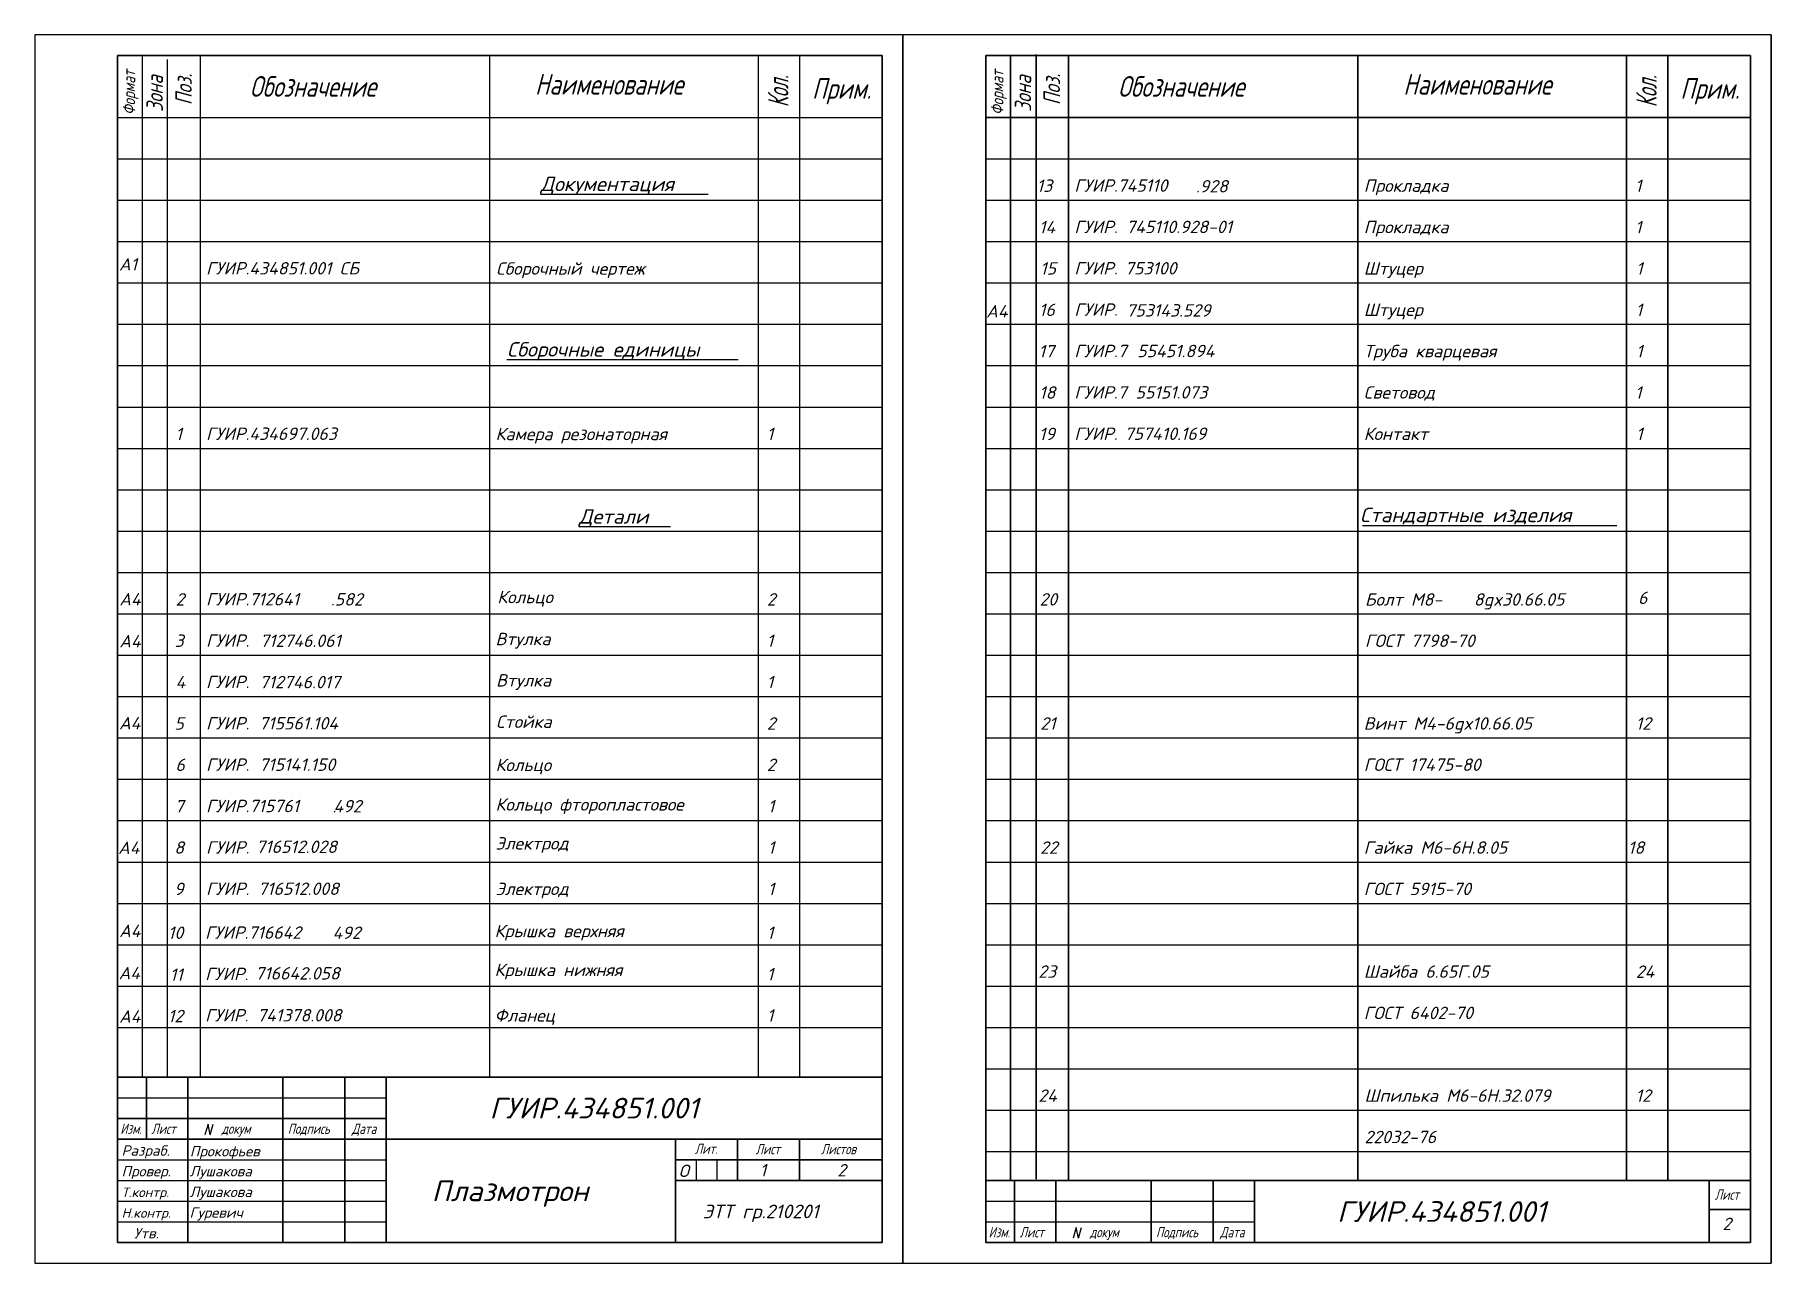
# Model space of a CAD drawing. Header units: millimetres. Extents: x 27866 to 30161, y 1873 to 2467.
# Drawn here: x 29741 to 30161, y 1873.3 to 2170.3 of the extents above; entities that cross this region are included whole.
import ezdxf

# ---------------------------------------------------------------- set-up
doc = ezdxf.new("R2010")
doc.units = ezdxf.units.MM
for name, color, linetype in [('A', 7, 'Continuous'), ('Razmer', 3, 'Continuous'), ('Текст', 3, 'Continuous')]:
    doc.layers.add(name, color=color, linetype=linetype)
doc.styles.add('ADRF1', font='romans', dxfattribs={"oblique": 15})
doc.styles.add('RUS', font='txt.shx', dxfattribs={"width": 0.6, "oblique": 15, "height": 4})

msp = doc.modelspace()

# ---------------------------------------------------------------- texts
at = {"color": 7, "style": 'RUS', "oblique": 15, "width": 0.75}
for s, p in [('Лист', (30147.318, 1888.666)), ('Изм.', (29971.668, 1879.584)), ('Лист', (29979.168, 1879.584)), ('Подпись', (30012.168, 1879.584)), ('Дата', (30027.668, 1879.584)), ('докум', (29996.168, 1879.584))]:
    msp.add_text(s, height=2.5, dxfattribs=at).set_placement(p)
at = {"layer": 'A', "color": 7, "style": 'RUS', "oblique": 15}
for s, height, width, p in [('Формат', 3, 0.75, (29765.261, 2150.916)), ('Зона', 4, 0.75, (29771.962, 2151.649)), ('Поз.', 4, 0.75, (29778.962, 2153.315)), ('Кол.', 5, 0.6, (29923.265, 2152.781)), ('Формат', 3, 0.75, (29975.261, 2150.916)), ('Зона', 4, 0.75, (29981.962, 2151.649)), ('Поз.', 4, 0.75, (29988.962, 2153.315)), ('Кол.', 5, 0.6, (30133.265, 2152.781))]:
    msp.add_text(s, height=height, rotation=90, dxfattribs=dict(at, width=width)).set_placement(p)
at = {"layer": 'A', "color": 7, "style": 'RUS', "oblique": 15, "width": 0.75}
for s, p in [('Обозначение', (29792.962, 2155.315)), ('Наименование', (29861.962, 2155.834)), ('Прим.', (29928.962, 2154.834)), ('Обозначение', (30002.962, 2155.315)), ('Наименование', (30071.962, 2155.834)), ('Прим.', (30138.962, 2154.834))]:
    msp.add_text(s, height=5, dxfattribs=at).set_placement(p)
at = {"layer": 'A', "color": 7, "style": 'ADRF1', "oblique": 15}
for s, height, p in [('Разраб.', 2.5, (29761.962, 1899.315)), ('Провер.', 2.5, (29761.962, 1894.315)), ('Т.контр.', 2.3, (29761.962, 1889.315)), ('Н.контр.', 2.3, (29761.962, 1884.315)), ('Утв.', 2.5, (29764.962, 1879.315))]:
    msp.add_text(s, height=height, dxfattribs=at).set_placement(p)
at = {"layer": 'Razmer', "color": 7, "style": 'ADRF1', "oblique": 15}
msp.add_text('Плазмотрон', height=5, dxfattribs=at).set_placement((29836.962, 1888.315))
at = {"layer": 'Текст', "color": 7, "style": 'ADRF1', "oblique": 15}
for s, height, p in [('Документация', 3.5, (29863.278, 2132.502)), ('13', 3, (29983.293, 2132.315)), ('ГУИР.745110', 3, (29992.397, 2132.355)), ('.928', 3, (30021.803, 2132.188)), ('Прокладка', 3, (30062.397, 2132.332)), ('1', 3, (30128.021, 2132.315)), ('14', 3, (29983.851, 2122.315)), ('ГУИР.', 3, (29992.397, 2122.355)), ('745110.928-01', 3, (30004.932, 2122.355)), ('Прокладка', 3, (30062.397, 2122.332)), ('1', 3, (30128.021, 2122.315)), ('А1', 3, (29761.343, 2113.315)), ('ГУИР.434851.001 СБ', 3, (29782.397, 2112.355)), ('Сборочный чертеж', 3, (29852.546, 2112.299)), ('15', 3, (29984.132, 2112.315)), ('ГУИР.', 3, (29992.397, 2112.355)), ('753100', 3, (30004.617, 2112.355)), ('Штуцер', 3, (30062.397, 2112.332)), ('1', 3, (30128.28, 2112.315)), ('А4', 3, (29971.083, 2101.956)), ('16', 3, (29983.851, 2102.315)), ('ГУИР.', 3, (29992.397, 2102.355)), ('753143.529', 3, (30004.948, 2102.175)), ('Штуцер', 3, (30062.404, 2102.332)), ('1', 3, (30128.195, 2102.315)), ('Сборочные единицы', 3.5, (29855.177, 2092.502)), ('17', 3, (29983.775, 2092.315)), ('ГУИР.7', 3, (29992.397, 2092.355)), ('55451.894', 3, (30007.597, 2092.355)), ('Труба кварцевая', 3, (30062.404, 2092.332)), ('1', 3, (30128.28, 2092.315)), ('18', 3, (29983.9, 2082.315)), ('ГУИР.7', 3, (29992.397, 2082.355)), ('55151.073', 3, (30007.182, 2082.355)), ('Световод', 3, (30062.404, 2082.332)), ('1', 3, (30128.021, 2082.315)), ('1', 3, (29775.021, 2072.315)), ('ГУИР.434697.063', 3, (29782.397, 2072.355)), ('Камера резонаторная', 3, (29852.401, 2072.299)), ('1', 3, (29918.021, 2072.315)), ('19', 3, (29983.846, 2072.315)), ('ГУИР.', 3, (29992.397, 2072.355)), ('757410.169', 3, (30004.535, 2072.355)), ('Контакт', 3, (30062.397, 2072.332)), ('1', 3, (30128.28, 2072.315)), ('Детали', 3.5, (29872.552, 2052.111)), ('Стандартные изделия', 3.5, (30061.505, 2052.474)), ('А4', 3, (29761.42, 2032.338)), ('2', 3, (29775.033, 2032.315)), ('ГУИР.712641', 3, (29782.397, 2032.355)), ('.582', 3, (29812.595, 2032.315)), ('Кольцо', 3, (29852.831, 2032.875)), ('2', 3, (29918.021, 2032.315)), ('20', 3, (29983.962, 2032.315)), ('Болт М8-', 3, (30062.684, 2032.288)), ('8gx30.66.05', 3, (30089.019, 2032.288)), ('6', 3, (30128.739, 2032.69)), ('А4', 3, (29761.42, 2022.202)), ('3', 3, (29774.803, 2022.315)), ('ГУИР.', 3, (29782.397, 2022.355)), ('712746.061', 3, (29795.426, 2022.315)), ('Втулка', 3, (29852.401, 2022.735)), ('1', 3, (29918.021, 2022.315)), ('ГОСТ 7798-70', 3, (30062.676, 2022.315)), ('4', 3, (29775.011, 2012.315)), ('ГУИР.', 3, (29782.397, 2012.355)), ('712746.017', 3, (29795.321, 2012.315)), ('Втулка', 3, (29852.539, 2012.735)), ('1', 3, (29918.021, 2012.315)), ('А4', 3, (29761.361, 2002.395)), ('5', 3, (29774.742, 2002.315)), ('ГУИР.', 3, (29782.397, 2002.355)), ('715561.104', 3, (29795.206, 2002.355)), ('Стойка', 3, (29852.539, 2002.735)), ('2', 3, (29918.021, 2002.315)), ('21', 3, (29984.169, 2002.315)), ('Винт M4-6gx10.66.05', 3, (30062.391, 2002.315)), ('12', 3, (30128.184, 2002.315)), ('6', 3, (29774.994, 1992.315)), ('ГУИР.', 3, (29782.397, 1992.355)), ('715141.150', 3, (29795.233, 1992.355)), ('Кольцо', 3, (29852.401, 1992.299)), ('2', 3, (29918.021, 1992.315)), ('ГОСТ 17475-80', 3, (30062.404, 1992.343)), ('7', 3, (29774.818, 1982.315)), ('ГУИР.715761', 3, (29782.397, 1982.355)), ('.', 3, (29812.962, 1982.315)), ('492', 3, (29813.221, 1982.315)), ('Кольцо фторопластовое', 3, (29852.401, 1982.735)), ('1', 3, (29918.28, 1982.315)), ('А4', 3, (29761.129, 1972.265)), ('8', 3, (29774.715, 1972.315)), ('ГУИР.', 3, (29782.397, 1972.355)), ('716512.028', 3, (29794.501, 1972.5)), ('Электрод', 3, (29852.404, 1973.332)), ('1', 3, (29918.28, 1972.315)), ('22', 3, (29984.11, 1972.315)), ('Гайка M6-6H.8.05 ', 3, (30062.391, 1972.315)), ('18', 3, (30126.307, 1972.315)), ('9', 3, (29774.675, 1962.315)), ('ГУИР.', 3, (29782.397, 1962.355)), ('716512.008', 3, (29794.961, 1962.355)), ('Электрод', 3, (29852.404, 1962.332)), ('1', 3, (29918.28, 1962.315)), ('ГОСТ 5915-70', 3, (30062.391, 1962.315)), ('А4', 3, (29761.381, 1952.173)), ('10', 3, (29773.178, 1951.721)), ('ГУИР.716642', 3, (29782.168, 1951.76)), ('492', 3, (29812.992, 1951.721)), ('Крышка верхняя', 3, (29852.172, 1952.141)), ('1', 3, (29918.051, 1951.721)), ('А4', 3, (29761.262, 1941.974)), ('ГУИР.', 3, (29782.168, 1941.76)), ('716642.058', 3, (29794.272, 1941.905)), ('Крышка нижняя', 3, (29852.175, 1942.738)), ('1', 3, (29918.051, 1941.721)), ('23', 3, (29983.683, 1942.343)), ('Шайба 6.65Г.05 ', 3, (30062.404, 1942.332)), ('24', 3, (30128.195, 1942.315)), ('11', 3, (29773.64, 1941.58)), ('А4', 3, (29761.367, 1931.478)), ('12', 3, (29773.17, 1931.579)), ('ГУИР.', 3, (29782.168, 1931.76)), ('741378.008', 3, (29794.732, 1931.76)), ('Фланец', 3, (29852.175, 1931.738)), ('1', 3, (29918.051, 1931.721)), ('ГОСТ 6402-70', 3, (30062.397, 1932.343)), ('24', 3, (29983.683, 1912.343)), ('Шпилька М6-6H.32.079 ', 3, (30062.57, 1912.343)), ('12', 3, (30128.157, 1912.343)), ('ГУИР.434851.001', 5, (29850.962, 1908.315)), ('22032-76', 3, (30062.57, 1902.343)), ('Прокофьев', 2.5, (29778.486, 1899.149)), ('Лушакова', 2.5, (29778.404, 1894.315)), ('О', 3, (29896.717, 1894.157)), ('1', 3, (29916.32, 1894.315)), ('2', 3, (29935.076, 1894.315)), ('Лушакова', 2.5, (29778.404, 1889.315)), ('Гуревич', 2.5, (29778.404, 1884.315)), ('ЭТТ гр.210201', 3.3, (29902.541, 1884.197)), ('ГУИР.434851.001', 5, (30055.962, 1883.315)), ('2', 3, (30149.157, 1881.343))]:
    msp.add_text(s, height=height, dxfattribs=at).set_placement(p)

# ---------------------------------------------------------------- blocks, each defined once
blk = doc.blocks.new('A$C76787A0F')
for p, q in [((0, 35), (65, 35)), ((21.92, 28.63), (21.18, 26.06)), ((22.41, 26.05), (21.92, 28.63)), ((22.41, 26.05), (23.17, 28.63)), ((0, 20), (65, 20)), ((140, 20), (140, 15)), ((145, 20), (145, 15)), ((0, 15), (65, 15)), ((0, 10), (65, 10)), ((0, 5), (65, 5))]:
    blk.add_line(p, q)
at = {"const_width": 0.4}
for points in [[(0, 40), (185, 40)], [(7, 25), (7, 40)], [(17, 0), (17, 40)], [(40, 0), (40, 40)], [(55, 0), (55, 40)], [(65, 0), (65, 40)], [(0, 30), (65, 30)], [(0, 25), (185, 25)], [(135, 25), (135, 0)], [(150, 25), (150, 15)], [(165, 25), (165, 15)], [(135, 20), (185, 20)], [(135, 15), (185, 15)]]:
    blk.add_lwpolyline(points, dxfattribs=at)
at = {"style": 'RUS', "oblique": 15, "width": 0.75}
for s, p in [('Изм.', (0.71, 26.27)), ('Лист', (8.21, 26.27)), ('докум', (25.21, 26.27)), ('Подпись', (41.21, 26.27)), ('Дата', (56.71, 26.27)), ('Лит.', (139.66, 21.44)), ('Лист', (154.36, 21.35)), ('Листов', (170.16, 21.35))]:
    blk.add_text(s, height=2.5, dxfattribs=at).set_placement(p)

# ---------------------------------------------------------------- linework, layer by layer
at = {"color": 7}
for p, q in [((29970.962, 2140.315), (30155.962, 2140.315)), ((29970.962, 2130.315), (30155.962, 2130.315)), ((29970.962, 2120.315), (30155.962, 2120.315)), ((29970.962, 2110.315), (30155.962, 2110.315)), ((29970.962, 2100.315), (30155.962, 2100.315)), ((29970.962, 2090.315), (30155.962, 2090.315)), ((29970.962, 2080.315), (30155.962, 2080.315)), ((29970.962, 2070.315), (30155.962, 2070.315)), ((29970.962, 2060.315), (30155.962, 2060.315)), ((29970.962, 2050.315), (30155.962, 2050.315)), ((29970.962, 2040.315), (30155.962, 2040.315)), ((29970.962, 2030.315), (30155.962, 2030.315)), ((29970.962, 2020.315), (30155.962, 2020.315)), ((29970.962, 2010.315), (30155.962, 2010.315)), ((29970.962, 2000.315), (30155.962, 2000.315)), ((29970.962, 1990.315), (30155.962, 1990.315)), ((29970.962, 1980.315), (30155.962, 1980.315)), ((29970.962, 1970.315), (30155.962, 1970.315)), ((29970.962, 1960.315), (30155.962, 1960.315)), ((29970.962, 1950.315), (30155.962, 1950.315)), ((29970.962, 1940.315), (30155.962, 1940.315)), ((29970.962, 1930.315), (30155.962, 1930.315)), ((29970.962, 1920.315), (30155.962, 1920.315)), ((29970.962, 1910.315), (30155.962, 1910.315)), ((29970.962, 1900.315), (30155.962, 1900.315)), ((30105.962, 1893.315), (30155.962, 1893.315)), ((29970.962, 1888.315), (30035.962, 1888.315)), ((29970.962, 1883.315), (30035.962, 1883.315)), ((29992.881, 1881.944), (29992.142, 1879.374)), ((29993.375, 1879.364), (29992.881, 1881.944)), ((29993.375, 1879.364), (29994.134, 1881.942))]:
    msp.add_line(p, q, dxfattribs=at)
at = {"color": 7, "const_width": 0.4}
for points in [[(30155.962, 2165.315), (29970.962, 2165.315)], [(29970.962, 2165.315), (29970.962, 1878.315)], [(29976.962, 2165.315), (29976.962, 1893.315)], [(29983.203, 2165.585), (29983.203, 1893.585)], [(29990.962, 2165.315), (29990.962, 1893.315)], [(30060.962, 2165.315), (30060.962, 1893.315)], [(30125.962, 2165.315), (30125.962, 1893.315)], [(30135.962, 2165.315), (30135.962, 1893.315)], [(30155.962, 1878.315), (30155.962, 2165.315)], [(29970.962, 2150.315), (30155.962, 2150.315)], [(29970.962, 1893.315), (30155.962, 1893.315)], [(29977.962, 1878.315), (29977.962, 1893.315)], [(29987.962, 1878.315), (29987.962, 1893.315)], [(30010.962, 1878.315), (30010.962, 1893.315)], [(30025.962, 1878.315), (30025.962, 1893.315)], [(30035.962, 1878.315), (30035.962, 1893.315)], [(30145.962, 1893.315), (30145.962, 1878.315)], [(30145.962, 1886.315), (30155.962, 1886.315)], [(29970.962, 1878.315), (30155.962, 1878.315)]]:
    msp.add_lwpolyline(points, dxfattribs=at)
at = {"layer": 'A', "color": 7}
for p, q in [((29950.962, 2170.315), (29740.962, 2170.315)), ((29760.962, 2170.315), (29740.962, 2170.315)), ((29740.962, 2170.315), (29740.962, 1873.315)), ((29950.962, 2170.315), (29945.962, 2170.315)), ((29950.962, 1873.315), (29950.962, 2170.315)), ((30160.962, 2170.315), (29950.962, 2170.315)), ((29950.962, 2170.315), (29950.962, 1873.315)), ((30160.962, 1873.315), (30160.962, 2170.315)), ((30160.962, 2170.315), (30160.962, 1873.315)), ((29766.962, 2165.315), (29766.962, 1918.315)), ((29772.962, 2164.315), (29772.962, 1918.315)), ((29780.962, 2165.315), (29780.962, 1918.315)), ((29850.962, 2165.315), (29850.962, 1918.315)), ((29915.962, 2165.315), (29915.962, 1918.315)), ((29925.962, 2165.315), (29925.962, 1918.315)), ((29760.962, 2150.315), (29945.962, 2150.315)), ((29760.962, 2140.315), (29945.962, 2140.315)), ((29760.962, 2130.315), (29945.962, 2130.315)), ((29760.962, 2120.315), (29945.962, 2120.315)), ((29760.962, 2110.315), (29945.962, 2110.315)), ((29760.962, 2100.315), (29945.962, 2100.315)), ((29760.962, 2090.315), (29945.962, 2090.315)), ((29760.962, 2080.315), (29945.962, 2080.315)), ((29760.962, 2070.315), (29945.962, 2070.315)), ((29760.962, 2060.315), (29945.962, 2060.315)), ((29760.962, 2050.315), (29945.962, 2050.315)), ((29760.962, 2040.315), (29945.962, 2040.315)), ((29760.962, 2030.315), (29945.962, 2030.315)), ((29760.962, 2020.315), (29945.962, 2020.315)), ((29760.962, 2010.315), (29945.962, 2010.315)), ((29760.962, 2000.315), (29945.962, 2000.315)), ((29760.962, 1990.315), (29945.962, 1990.315)), ((29760.962, 1980.315), (29945.962, 1980.315)), ((29760.962, 1970.315), (29945.962, 1970.315)), ((29760.962, 1960.315), (29945.962, 1960.315)), ((29760.962, 1950.315), (29945.962, 1950.315)), ((29760.962, 1940.315), (29945.962, 1940.315)), ((29760.962, 1930.315), (29945.962, 1930.315)), ((29740.962, 1878.315), (29740.962, 1873.315)), ((29740.962, 1873.315), (29950.962, 1873.315)), ((29945.962, 1873.315), (29950.962, 1873.315)), ((29950.962, 1873.315), (30160.962, 1873.315))]:
    msp.add_line(p, q, dxfattribs=at)
at = {"layer": 'A', "color": 7, "const_width": 0.4}
for points in [[(29760.962, 2165.315), (29760.962, 1878.315)], [(29945.962, 2165.315), (29760.962, 2165.315)], [(29945.962, 1878.315), (29945.962, 2165.315)], [(29760.962, 1878.315), (29945.962, 1878.315)]]:
    msp.add_lwpolyline(points, dxfattribs=at)
at = {"layer": 'Текст', "color": 7}
for p, q in [((29863.278, 2131.802), (29903.859, 2131.802)), ((29855.177, 2091.802), (29911.135, 2091.802)), ((29872.552, 2051.411), (29894.734, 2051.411)), ((30062.104, 2051.671), (30123.59, 2051.671))]:
    msp.add_line(p, q, dxfattribs=at)

# ---------------------------------------------------------------- block references
at = {"layer": 'A', "color": 7}
msp.add_blockref('A$C76787A0F', (29760.962, 1878.315), dxfattribs=at)

msp.set_redraw_order([(e.dxf.handle, doc.entitydb.next_handle()) for e in msp.query("TEXT MTEXT ATTDEF DIMENSION ARC_DIMENSION")])  # texts and dimensions are drawn at this point

doc.saveas('drawing.dxf')
